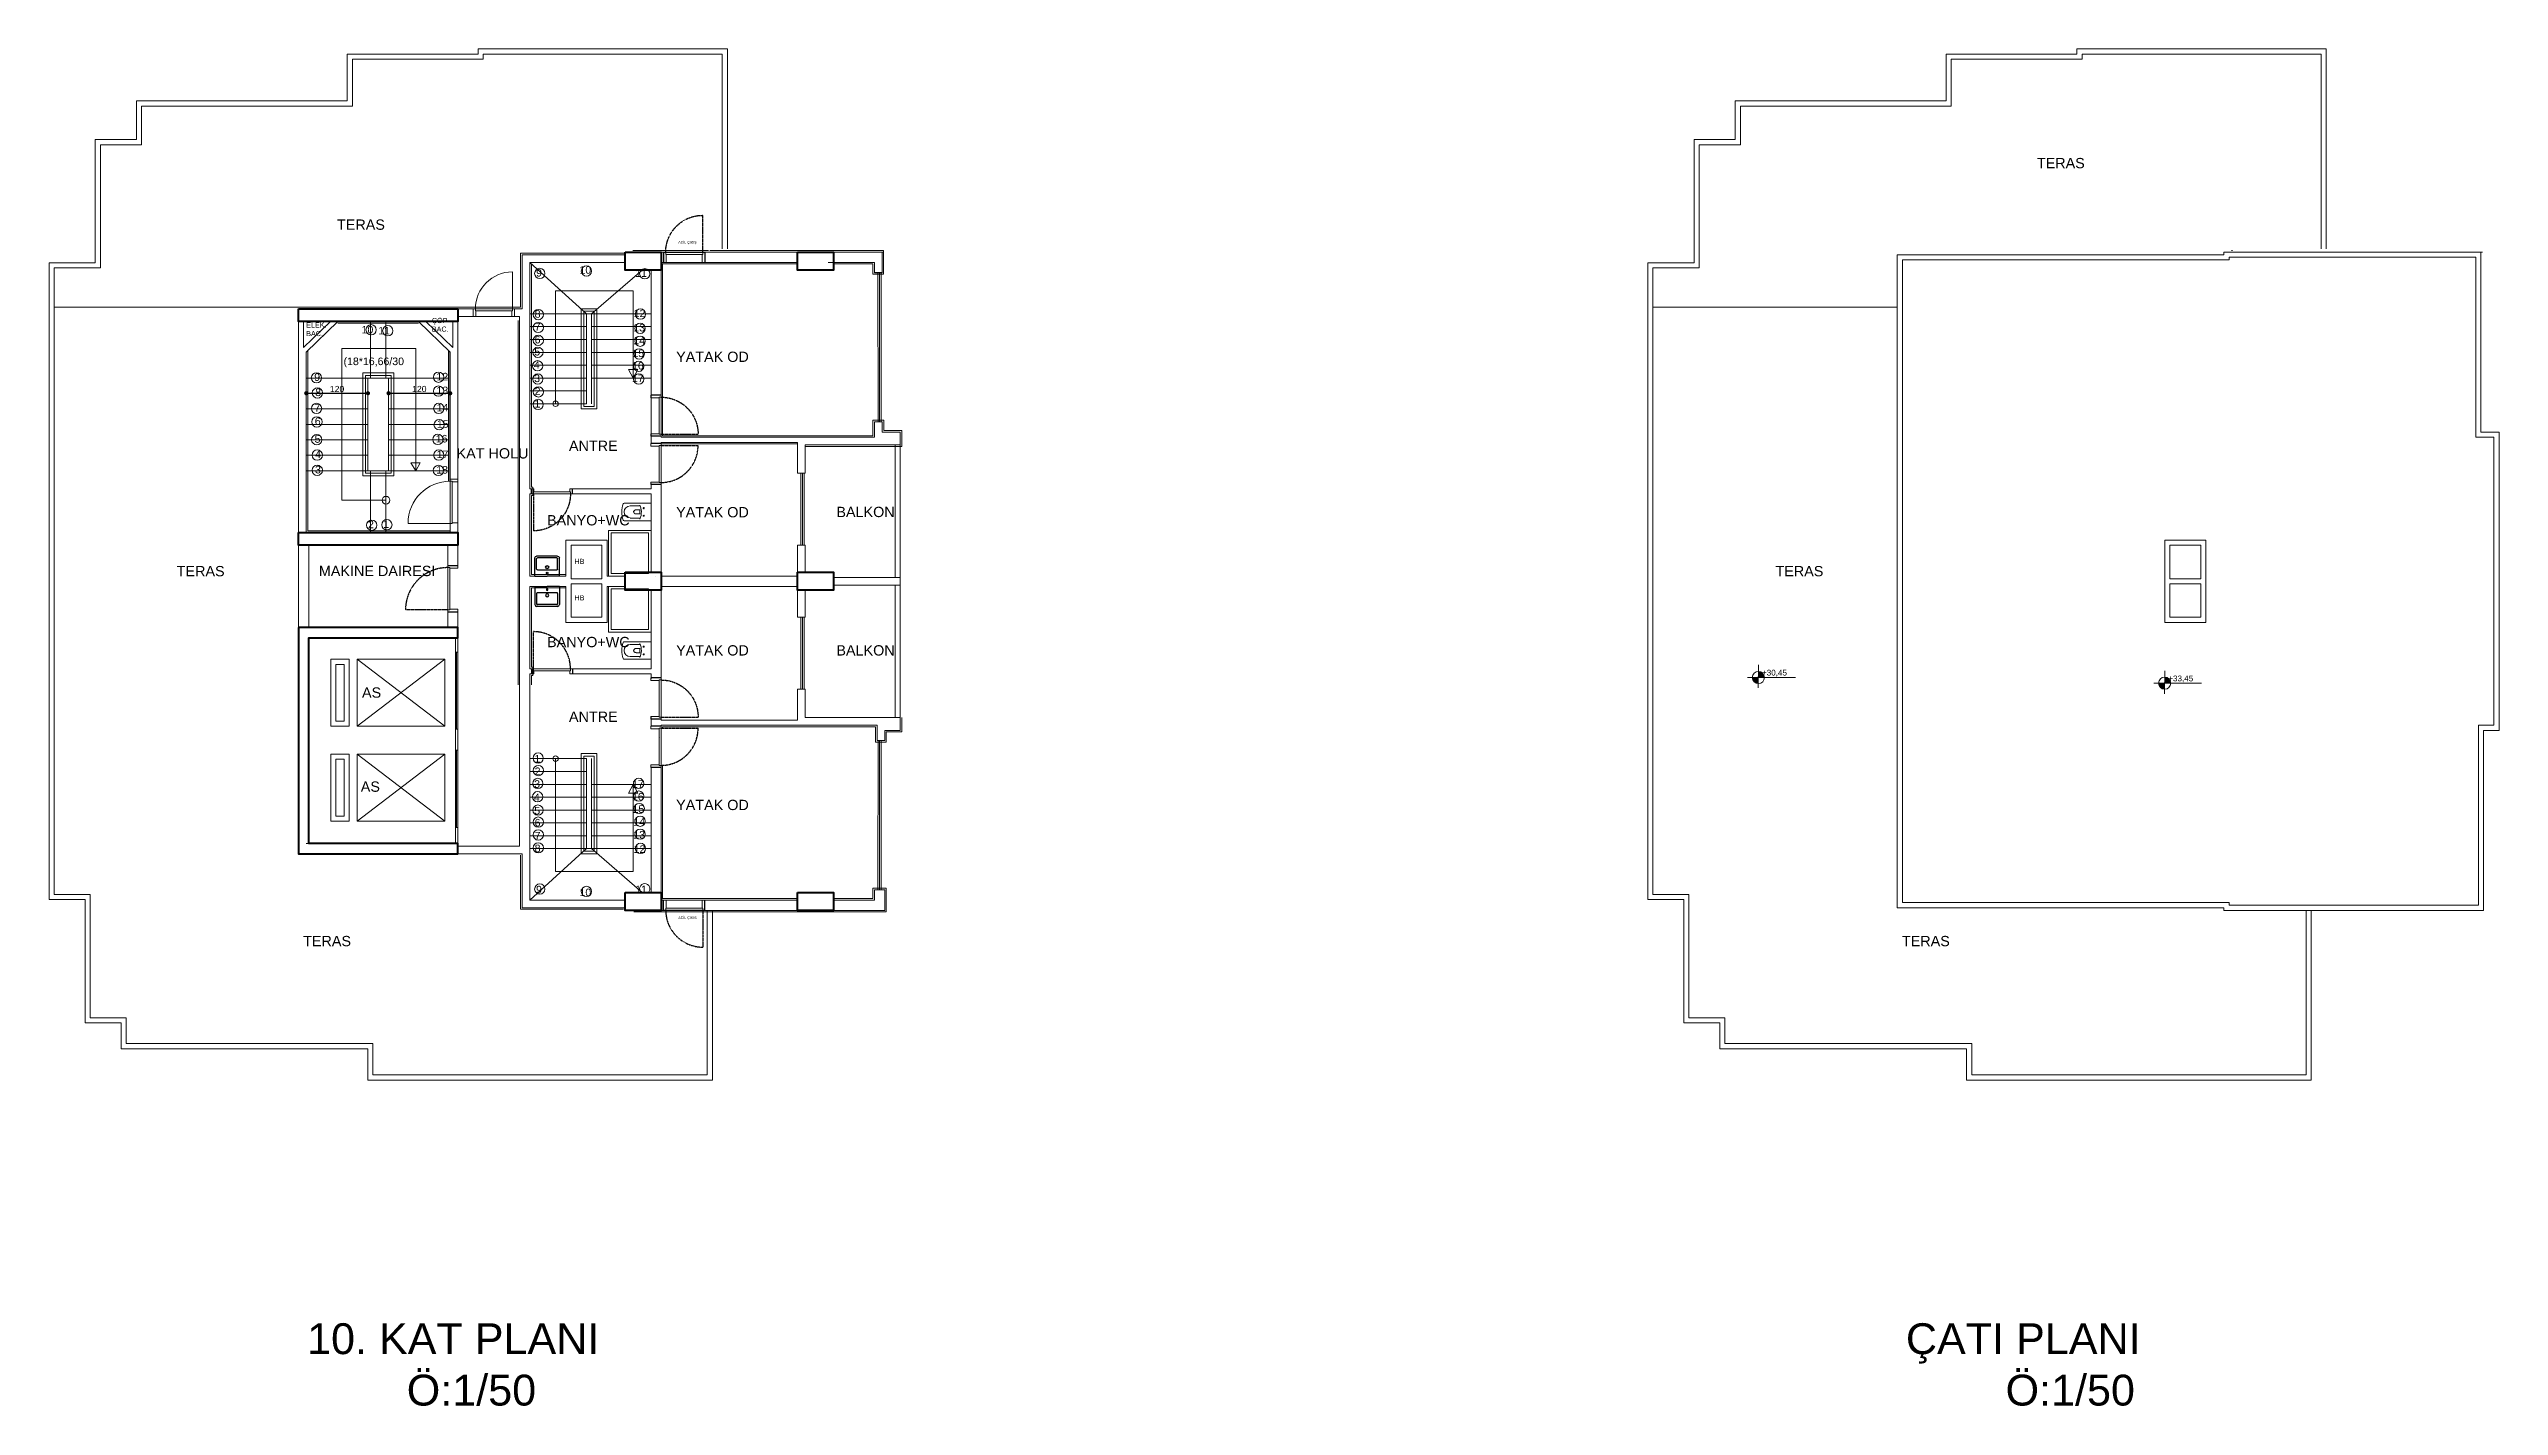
# Model space of a CAD drawing. Header units: millimetres. Extents: x 38129 to 72024, y -56282 to 16512.
# Drawn here: x 57078 to 61842, y -55836 to -53197 of the extents above; entities that cross this region are included whole.
import ezdxf

# ---------------------------------------------------------------- set-up
doc = ezdxf.new("R2010")
doc.units = ezdxf.units.MM
doc.linetypes.add('CENTER2', pattern=[1.125, 0.75, -0.125, 0.125, -0.125])
doc.linetypes.add('HIDDEN', pattern=[0.375, 0.25, -0.125])
for name, color, linetype, lineweight in [('COLUMN4', 3, 'Continuous', 50), ('DUVAR', 255, 'Continuous', 30), ('MİMARİ', 4, 'Continuous', 9)]:
    doc.layers.add(name, color=color, linetype=linetype, lineweight=lineweight)
doc.layers.add('HIDDEN', color=1, linetype='HIDDEN')
doc.layers.add('tefriş', color=42, linetype='Continuous')
doc.styles.add('icdisolcu_yazi', font='arial.ttf')
doc.styles.get("Standard").update_dxf_attribs({"font": 'arial.ttf'})
doc.styles.add('style1', font='arial.ttf')
doc.dimstyles.new('İç Ölçü', dxfattribs={"dimtxt": 12, "dimasz": 8, "dimexe": 5, "dimexo": 0, "dimgap": 2, "dimtad": 1, "dimdec": 0, "dimzin": 12, "dimdsep": 46, "dimtxsty": 'icdisolcu_yazi', "dimblk": 'DOT', "dimcen": 8, "dimdle": 5, "dimclrd": 256, "dimclre": 256, "dimclrt": 7, "dimadec": 0, "dimazin": 3, "dimtfac": 1, "dimtdec": 0, "dimtix": 1, "dimtmove": 2, "dimatfit": 3, "dimldrblk": 'DOT', "dimfxl": 0, "dimtolj": 1, "dimtzin": 0, "dimlwd": -1, "dimlwe": -1, "dimarcsym": 0})

msp = doc.modelspace()

# ---------------------------------------------------------------- texts
at = {"layer": 'MİMARİ'}
for s, width, insert, char_height, attachment_point in [('TERAS', 250.343, (60943.7, -53409), 20, 1), ('TERAS', 250.343, (57638.4, -53528.7), 20, 1), ('ACİL ÇIKIŞ', 275.107, (58301.9, -53570.5), 5, 1), ('YATAK OD', 275.107, (58297.8, -53785.7), 20, 1), ('KAT HOLU', 250.343, (57870.9, -53993.7), 20, 7), ('ANTRE', 250.343, (58089.4, -53978.8), 20, 7), ('BANYO+WC', 250.343, (58046.8, -54123.9), 20, 7), ('YATAK OD', 275.107, (58297.8, -54087.9), 20, 1), ('BALKON', 275.107, (58609.4, -54107.7), 20, 7), ('TERAS', 250.343, (57326.7, -54202.5), 20, 1), ('MAKINE DAIRESI', 250.343, (57603.1, -54202.2), 20, 1), ('TERAS', 250.343, (60435.4, -54202.5), 20, 1), ('BANYO+WC', 250.343, (58046.8, -54340.4), 20, 1), ('YATAK OD', 275.107, (58297.8, -54356.6), 20, 1), ('BALKON', 275.107, (58609.4, -54356.6), 20, 1), ('AS', 250.343, (57687, -54438.6), 20, 1), ('ANTRE', 250.343, (58089.4, -54485.6), 20, 1), ('AS', 250.343, (57684.6, -54621.6), 20, 1), ('YATAK OD', 275.107, (58297.8, -54657.2), 20, 1), ('TERAS', 250.343, (57572.5, -54921.9), 20, 1), ('ACİL ÇIKIŞ', 275.107, (58301.9, -54884), 5, 1), ('TERAS', 250.343, (60681.3, -54921.9), 20, 1), ('\\pi50.61;10. KAT PLANI \\P\\pi244.4;Ö:1/50', 732.289, (57529.6, -55675.2), 60, 1), ('\\pi50.61;ÇATI PLANI \\P\\pi244.398;Ö:1/50', 732.289, (60638.4, -55675.2), 60, 1)]:
    msp.add_mtext_dynamic_manual_height_columns(s, width=width, gutter_width=12.5, heights=[0], dxfattribs=dict(at, insert=insert, char_height=char_height, attachment_point=attachment_point))
for s, insert, char_height, width, attachment_point in [('9', (58036.8, -53625), 14.7, 26.493, 3), ('10', (58132.7, -53619.5), 14.7, 26.493, 3), ('11', (58241.1, -53625.6), 14.7, 26.493, 3), ('ELEK. \\PBAC.', (57578.5, -53728.8), 10, 125.172, 1), ('10', (57709, -53735.6), 14.7, 26.493, 3), ('ÇÖP \\PBAC.', (57822.8, -53720.2), 10, 125.172, 1), ('8', (58034.1, -53705), 14.7, 26.493, 3), ('7', (58034.1, -53730), 14.7, 26.493, 3), ('13', (58237.4, -53731.7), 14.7, 26.493, 3), ('12', (58238.1, -53703.9), 14.7, 26.493, 3), ('11', (57741.4, -53737.5), 14.7, 26.493, 3), ('5', (58033.4, -53778.4), 14.7, 26.493, 3), ('6', (58034.1, -53755), 14.7, 26.493, 3), ('15', (58235.8, -53781.6), 14.7, 26.493, 3), ('14', (58237.4, -53756.7), 14.7, 26.493, 3), ('9', (57594.1, -53828), 14.7, 26.493, 1), ('(18*16,66/30', (57768.7, -53797.2), 14.7, 26.493, 3), ('12', (57831.8, -53826.9), 14.7, 26.493, 1), ('4', (58032.7, -53804.4), 14.7, 26.493, 3), ('3', (58033.1, -53830.2), 14.7, 26.493, 3), ('16', (58234.8, -53805.6), 14.7, 26.493, 3), ('17', (58234.8, -53830.3), 14.7, 26.493, 3), ('8', (57596, -53857.4), 14.7, 26.493, 1), ('13', (57831.8, -53853.7), 14.7, 26.493, 1), ('2', (58034.1, -53855.3), 14.7, 26.493, 3), ('7', (57594.4, -53887.5), 14.7, 26.493, 1), ('6', (57595.2, -53913.7), 14.7, 26.493, 1), ('14', (57832.1, -53887.3), 14.7, 26.493, 1), ('15', (57832.6, -53919), 14.7, 26.493, 1), ('1', (58033.8, -53879.7), 14.7, 26.493, 3), ('5', (57594.7, -53948.2), 14.7, 26.493, 1), ('16', (57830.5, -53947.6), 14.7, 26.493, 1), ('4', (57595.7, -53978.1), 14.7, 26.493, 1), ('3', (57595.7, -54007.8), 14.7, 26.493, 1), ('18', (57831.3, -54008.1), 14.7, 26.493, 1), ('17', (57832.1, -53978.1), 14.7, 26.493, 1), ('2', (57710.1, -54114.5), 14.7, 26.493, 3), ('1', (57739.6, -54113.7), 14.7, 26.493, 3), ('HB', (58100.1, -54188.6), 10, 125.172, 1), ('HB', (58100.1, -54259.4), 10, 125.172, 1), ('1', (58033.8, -54584.7), 14.7, 26.493, 9), ('3', (58033.1, -54634.1), 14.7, 26.493, 9), ('2', (58034.1, -54609.1), 14.7, 26.493, 9), ('17', (58234.8, -54634), 14.7, 26.493, 9), ('4', (58032.7, -54659.9), 14.7, 26.493, 9), ('5', (58033.4, -54686), 14.7, 26.493, 9), ('16', (58234.8, -54658.7), 14.7, 26.493, 9), ('15', (58235.8, -54682.8), 14.7, 26.493, 9), ('6', (58034.1, -54709.3), 14.7, 26.493, 9), ('7', (58034.1, -54734.3), 14.7, 26.493, 9), ('14', (58237.4, -54707.6), 14.7, 26.493, 9), ('13', (58237.4, -54732.7), 14.7, 26.493, 9), ('8', (58034.1, -54759.3), 14.7, 26.493, 9), ('12', (58238.1, -54760.4), 14.7, 26.493, 9), ('9', (58036.8, -54839.4), 14.7, 26.493, 9), ('10', (58132.7, -54844.8), 14.7, 26.493, 9), ('11', (58241.1, -54838.7), 14.7, 26.493, 9)]:
    msp.add_mtext(s, dxfattribs=dict(at, insert=insert, char_height=char_height, width=width, attachment_point=attachment_point))
at = {"layer": 'MİMARİ', "char_height": 11.25, "width": 137.96, "attachment_point": 3, "style": 'style1'}
for s, insert in [('+30,45', (60457.7, -54404.3)), ('+33,45', (61247.7, -54415.6))]:
    msp.add_mtext(s, dxfattribs=dict(at, insert=insert))

# ---------------------------------------------------------------- blocks, each defined once
blk = doc.blocks.new('*U12')
for p, q in [((4, 0), (0, 0)), ((86, 0), (90, 0))]:
    blk.add_line(p, q)
blk.add_lwpolyline([(4, 0), (86, 0), (86, -4), (4, -4)], close=True)
for points in [[(0, -20), (5, -20), (5, -4)], [(90, -20), (85, -20), (85, -4)]]:
    blk.add_lwpolyline(points)
at = {"layer": 'DUVAR'}
for p, q in [((0, 0), (0, -20)), ((90, 0), (90, -20))]:
    blk.add_line(p, q, dxfattribs=at)
at = {"layer": 'HIDDEN'}
blk.add_line((4, 0), (4, 82), dxfattribs=at)
blk.add_arc((4, 0), 82, 360, 90, dxfattribs=at)
blk = doc.blocks.new('_Dot')
at = {"color": 0, "lineweight": -2}
blk.add_line((-0.5, 0), (-1, 0), dxfattribs=at)
at = {"color": 0, "lineweight": 30, "const_width": 0.5}
blk.add_lwpolyline([(-0.25, 0, 1), (0.25, 0, 1)], format="xyb", close=True, dxfattribs=at)
blk = doc.blocks.new('*D2987')
at = {"layer": 'Defpoints', "color": 0, "transparency": 16777216}
for p in [(57738.6, -53859.2), (57738.6, -53866.6), (57858.5, -53867.2)]:
    blk.add_point(p, dxfattribs=at)
at = {"layer": 'MİMARİ', "transparency": 16777216}
for p, q in [((57738.6, -53861.6), (57738.6, -53871.6)), ((57858.5, -53867.2), (57858.5, -53861.6))]:
    blk.add_line(p, q, dxfattribs=at)
at = {"layer": 'MİMARİ', "linetype": 'Continuous', "transparency": 16777216}
blk.add_line((57850.5, -53866.6), (57746.6, -53866.6), dxfattribs=at)
at = {"layer": 'MİMARİ', "transparency": 16777216, "xscale": 8, "yscale": 8, "zscale": 8, "rotation": 180}
blk.add_blockref('_Dot', (57738.6, -53866.6), dxfattribs=at)
at = {"layer": 'MİMARİ', "transparency": 16777216, "xscale": 8, "yscale": 8, "zscale": 8}
blk.add_blockref('_Dot', (57858.5, -53866.6), dxfattribs=at)
at = {"layer": 'MİMARİ', "color": 7, "transparency": 16777216, "insert": (57798.5, -53858.4), "char_height": 12, "attachment_point": 5, "style": 'icdisolcu_yazi'}
blk.add_mtext('\\A1;120', dxfattribs=at)
blk = doc.blocks.new('*D2988')
at = {"layer": 'Defpoints', "color": 0, "transparency": 16777216}
for p in [(57578.5, -53849.8), (57578.5, -53866.6), (57698.5, -53855)]:
    blk.add_point(p, dxfattribs=at)
at = {"layer": 'MİMARİ', "transparency": 16777216}
for p, q in [((57578.5, -53861.6), (57578.5, -53871.6)), ((57698.5, -53861.6), (57698.5, -53871.6))]:
    blk.add_line(p, q, dxfattribs=at)
at = {"layer": 'MİMARİ', "linetype": 'Continuous', "transparency": 16777216}
blk.add_line((57690.5, -53866.6), (57586.5, -53866.6), dxfattribs=at)
at = {"layer": 'MİMARİ', "transparency": 16777216, "xscale": 8, "yscale": 8, "zscale": 8, "rotation": 180}
blk.add_blockref('_Dot', (57578.5, -53866.6), dxfattribs=at)
at = {"layer": 'MİMARİ', "transparency": 16777216, "xscale": 8, "yscale": 8, "zscale": 8}
blk.add_blockref('_Dot', (57698.5, -53866.6), dxfattribs=at)
at = {"layer": 'MİMARİ', "color": 7, "transparency": 16777216, "insert": (57638.5, -53858.4), "char_height": 12, "attachment_point": 5, "style": 'icdisolcu_yazi'}
blk.add_mtext('\\A1;120', dxfattribs=at)
blk = doc.blocks.new('*U43')
for p, q in [((4, 0), (0, 0)), ((76, 0), (80, 0))]:
    blk.add_line(p, q)
blk.add_lwpolyline([(4, 0), (76, 0), (76, -4), (4, -4)], close=True)
for points in [[(0, -19.6), (5, -19.6), (5, -4)], [(80, -19.6), (75, -19.6), (75, -4)]]:
    blk.add_lwpolyline(points)
at = {"layer": 'DUVAR'}
for p, q in [((0, 0), (0, -19.6)), ((80, 0), (80, -19.6))]:
    blk.add_line(p, q, dxfattribs=at)
at = {"layer": 'HIDDEN'}
blk.add_line((4, 0), (4, 72), dxfattribs=at)
blk.add_arc((4, 0), 72, 0, 90, dxfattribs=at)
blk = doc.blocks.new('*U44')
for p, q in [((4, 0), (0, 0)), ((76, 0), (80, 0))]:
    blk.add_line(p, q)
blk.add_lwpolyline([(4, 0), (76, 0), (76, -4), (4, -4)], close=True)
for points in [[(0, -19.6), (5, -19.6), (5, -4)], [(80, -19.6), (75, -19.6), (75, -4)]]:
    blk.add_lwpolyline(points)
at = {"layer": 'DUVAR'}
for p, q in [((0, 0), (0, -19.6)), ((80, 0), (80, -19.6))]:
    blk.add_line(p, q, dxfattribs=at)
at = {"layer": 'HIDDEN'}
blk.add_line((4, 0), (4, 72), dxfattribs=at)
blk.add_arc((4, 0), 72, 0, 90, dxfattribs=at)
blk = doc.blocks.new('*U11')
for p, q in [((4, 0), (0, 0)), ((76, 0), (80, 0))]:
    blk.add_line(p, q)
blk.add_lwpolyline([(4, 0), (76, 0), (76, -4), (4, -4)], close=True)
for points in [[(0, -10), (5, -10), (5, -4)], [(80, -10), (75, -10), (75, -4)]]:
    blk.add_lwpolyline(points)
at = {"layer": 'DUVAR'}
for p, q in [((0, 0), (0, -10)), ((80, 0), (80, -10))]:
    blk.add_line(p, q, dxfattribs=at)
at = {"layer": 'HIDDEN'}
blk.add_line((4, 0), (4, 72), dxfattribs=at)
blk.add_arc((4, 0), 72, 0, 90, dxfattribs=at)
blk = doc.blocks.new('A$C5F901649')
at = {"layer": 'tefriş'}
for p, q in [((0, 0), (0, 29.5)), ((3, 32.5), (37, 32.5)), ((3, 11.3), (3, 28.4)), ((4.1, 29.5), (35.9, 29.5)), ((35.9, 10.1), (4.1, 10.1)), ((37, 11.3), (37, 28.4)), ((40, 0), (40, 29.5)), ((0, 0), (20, 0)), ((40, 0), (20, 0))]:
    blk.add_line(p, q, dxfattribs=at)
for centre, radius, start, end in [((3, 29.5), 3, 90, 180), ((4.1, 28.4), 1.13, 90, 179.9238), ((4.1, 11.3), 1.13, 179.9238, 270), ((20, 14.5), 2.48, 90, 270), ((20, 5.1), 1.31, 90, 270), ((20, 14.5), 2.48, 270, 90), ((20, 5.1), 1.31, 270, 90), ((35.9, 28.4), 1.13, 0.0762, 90), ((35.9, 11.3), 1.13, 270, 0.0762), ((37, 29.5), 3, 0, 90)]:
    blk.add_arc(centre, radius, start, end, dxfattribs=at)
blk = doc.blocks.new('duravit-caro-asma-62')
for p, q in [((-458, 118), (-259, 118)), ((-387, 1), (-388, -3)), ((-386, 5), (-387, 1)), ((-385, 8), (-386, 5)), ((-384, 12), (-385, 8)), ((-382, 15), (-384, 12)), ((-380, 18), (-382, 15)), ((-378, 21), (-380, 18)), ((-376, 24), (-378, 21)), ((-374, 26), (-376, 24)), ((-371, 29), (-374, 26)), ((-368, 31), (-371, 29)), ((-365, 33), (-368, 31)), ((-362, 34), (-365, 33)), ((-359, 36), (-362, 34)), ((-355, 37), (-359, 36)), ((-351, 38), (-355, 37)), ((-347, 38), (-351, 38)), ((-343, 38), (-347, 38)), ((-344, 38), (-264, 38)), ((-271, 37), (-271, -42)), ((-458, -118), (-261, -118)), ((-388, -3), (-388, -7)), ((-388, -7), (-388, -7)), ((-388, -7), (-388, -11)), ((-388, -11), (-388, -15)), ((-388, -15), (-387, -11)), ((-387, -11), (-386, -14)), ((-386, -14), (-385, -10)), ((-385, -10), (-383, -13)), ((-383, -13), (-382, -17)), ((-382, -17), (-380, -20)), ((-380, -20), (-378, -23)), ((-378, -23), (-375, -26)), ((-375, -26), (-373, -29)), ((-373, -29), (-370, -31)), ((-370, -31), (-367, -33)), ((-367, -33), (-364, -35)), ((-364, -35), (-361, -37)), ((-361, -37), (-357, -38)), ((-357, -38), (-353, -39)), ((-353, -39), (-349, -40)), ((-349, -40), (-345, -41)), ((-345, -41), (-341, -41)), ((-264, -42), (-340, -42))]:
    blk.add_line(p, q)
at = {"color": 4, "linetype": 'CENTER2', "ltscale": 30}
for p, q in [((-209, 75), (-176, 75)), ((-193, 91), (-193, 57)), ((-209, -75), (-176, -75)), ((-193, -91), (-193, -57))]:
    blk.add_line(p, q, dxfattribs=at)
blk.add_lwpolyline([(-50, 165, 0.414214), (-55, 170), (-573, 170, 0.320013), (-592, 157, 0.178212), (-592, -157, 0.320013), (-573, -170), (-55, -170, 0.414214), (-50, -165)], format="xyb", close=True)
for centre in [(-193, 75), (-193, -75)]:
    blk.add_circle(centre, 10)
for centre, radius, start, end in [((-454, 0), 118, 91.839, 268.161), ((-598, -4), 360, 359.6639, 23.2064), ((-542, -4), 304, 334.6873, 359.5949)]:
    blk.add_arc(centre, radius, start, end)

# ---------------------------------------------------------------- dimensions: what is measured, and where the dimension line sits
at = {"layer": 'MİMARİ'}
for base, p1, p2, picture, middle in [((57578.5, -53866.6), (57698.5, -53855), (57578.5, -53849.8), '*D2988', (57638.5, -53858.4)), ((57738.6, -53866.6), (57858.5, -53867.2), (57738.6, -53859.2), '*D2987', (57798.5, -53858.4))]:
    dim = msp.add_linear_dim(base=base, p1=p1, p2=p2, dimstyle='İç Ölçü', dxfattribs=at)
    dim.commit()
    dim.dimension.update_dxf_attribs({"geometry": picture, "text_midpoint": middle})

# ---------------------------------------------------------------- hatches: boundary and pattern name
at = {"layer": 'MİMARİ'}
for points in [[(60402.2, -54419.2), (60390.4, -54419.2, 0.414214), (60402.2, -54430.9)], [(60402.2, -54407.4), (60402.2, -54419.2), (60414, -54419.2, 0.414214)], [(61192.2, -54430.5), (61180.5, -54430.5, 0.414214), (61192.2, -54442.3)], [(61192.2, -54418.7), (61192.2, -54430.5), (61204, -54430.5, 0.414214)]]:
    msp.add_hatch(color=256, dxfattribs=at).paths.add_polyline_path(points)

# ---------------------------------------------------------------- linework, layer by layer
at = {"layer": 'COLUMN4', "color": 3}
for points in [[(58198.5, -53592.2), (58268.5, -53592.2), (58268.5, -53627.2), (58198.5, -53627.2)], [(58533.5, -53592.2), (58603.5, -53592.2), (58603.5, -53627.2), (58533.5, -53627.2)], [(57563.5, -53702.2), (57873.5, -53702.2), (57873.5, -53727.2), (57563.5, -53727.2)], [(57563.5, -54137.2), (57873.5, -54137.2), (57873.5, -54162.2), (57563.5, -54162.2)], [(58198.5, -54214.7), (58268.5, -54214.7), (58268.5, -54249.7), (58198.5, -54249.7)], [(58533.5, -54214.7), (58603.5, -54214.7), (58603.5, -54249.7), (58533.5, -54249.7)], [(57563.5, -54322.2), (57563.5, -54762.2), (57873.5, -54762.2), (57873.5, -54742.2), (57583.5, -54742.2), (57583.5, -54342.2), (57873.5, -54342.2), (57873.5, -54322.2)], [(58198.5, -54837.2), (58268.5, -54837.2), (58268.5, -54872.2), (58198.5, -54872.2)], [(58533.5, -54837.2), (58603.5, -54837.2), (58603.5, -54872.2), (58533.5, -54872.2)]]:
    msp.add_lwpolyline(points, close=True, dxfattribs=at)
at = {"layer": 'MİMARİ'}
for p, q in [((58213.5, -53589.1), (58215.4, -53589.1)), ((58213.5, -53589.1), (58360.7, -53589.1)), ((58213.5, -53592.1), (58363.6, -53592.1)), ((58213.5, -53592.1), (58363.6, -53592.1)), ((58213.5, -53592.1), (58363.6, -53592.1)), ((58213.5, -53592.1), (58258.4, -53592.1)), ((58363.6, -53592.1), (58701.3, -53592.1)), ((58593.5, -53592.1), (58698.3, -53592.1)), ((58698.3, -53632.2), (58698.3, -53592.1)), ((61322.3, -53589.1), (61324.2, -53589.1)), ((61322.3, -53592.1), (61472.4, -53592.1)), ((61322.3, -53592.1), (61472.4, -53592.1)), ((61322.3, -53592.1), (61472.4, -53592.1)), ((61322.3, -53592.1), (61367.2, -53592.1)), ((61472.4, -53592.1), (61810.1, -53592.1)), ((61702.2, -53592.1), (61807.1, -53592.1)), ((61807.1, -53632.2), (61807.1, -53592.1)), ((57979.4, -53702.6), (57979.4, -53630.6)), ((57995.4, -53699.2), (57995.4, -53594.1)), ((57995.4, -53594.1), (58198.5, -53594.1)), ((57995.4, -53699.2), (57995.4, -53594.1)), ((57995.4, -53594.1), (58198.5, -53594.1)), ((57998.4, -53597.1), (57998.4, -53702.2)), ((57998.4, -53597.1), (58198.5, -53597.1)), ((57998.4, -53597.1), (57998.4, -53702.2)), ((57998.4, -53597.1), (58198.5, -53597.1)), ((57998.4, -53597.1), (57998.4, -53702.2)), ((57998.4, -53597.1), (58198.5, -53597.1)), ((58013.4, -54052.2), (58013.4, -53612.1)), ((58013.4, -53612.1), (58013.4, -54037)), ((58013.4, -53612.1), (58198.5, -53612.1)), ((58123.4, -53712.1), (58013.4, -53612.1)), ((58016.4, -53615.1), (58016.4, -54049.2)), ((58133.5, -53712.1), (58231.6, -53627.2)), ((58249, -53964.2), (58249, -53627.2)), ((58268.5, -53612.1), (58533.5, -53612.1)), ((58268.5, -53952.2), (58268.5, -53612.1)), ((58593.5, -53612.1), (58683.4, -53612.1)), ((58603.5, -53612.1), (58683.4, -53612.1)), ((58683.4, -53632.2), (58683.4, -53612.1)), ((58683.4, -53632.1), (58698.3, -53632.1)), ((58683.4, -53632.2), (58698.3, -53632.2)), ((58690.4, -53922.2), (58690.3, -53632.1)), ((58693.4, -53922.2), (58693.3, -53632.1)), ((58696.4, -53922.2), (58696.3, -53632.1)), ((61107.2, -53597.1), (60672.3, -53597.1)), ((60672.3, -53597.1), (60672.3, -53702.2)), ((61107.2, -53607.1), (60682.3, -53607.1)), ((60682.3, -53607.1), (60682.3, -53702.2)), ((61107.2, -53597.1), (61307.3, -53597.1)), ((61107.2, -53597.1), (61307.3, -53597.1)), ((61107.2, -53597.1), (61307.3, -53597.1)), ((58063.4, -53887.1), (58063.4, -53667.6)), ((58063.4, -53667.6), (58214.1, -53667.6)), ((58214.1, -53667.6), (58214.1, -53837.1)), ((57995.4, -53699.2), (57088.4, -53699.2)), ((57573.5, -53777.5), (57573.5, -53727.2)), ((57625.7, -53727.2), (57573.5, -53777.5)), ((57640, -53727.2), (57578.5, -53786.8)), ((57640.1, -53730.2), (57796.9, -53730.2)), ((57703.5, -53727.2), (57703.5, -53837.2)), ((57733.6, -53727.2), (57733.6, -53837.2)), ((57798.5, -53727.2), (57798.5, -53727.2)), ((57811.4, -53727.2), (57863.5, -53777.7)), ((57863.5, -53777.7), (57863.5, -53727.2)), ((57873.6, -53702.2), (57998.4, -53702.2)), ((57873.6, -53717.2), (57993.4, -53717.2)), ((57907.4, -53702.6), (57903.4, -53702.6)), ((57903.4, -53702.6), (57903.4, -53717.2)), ((57979.4, -53702.6), (57983.4, -53702.6)), ((57983.4, -53702.6), (57983.4, -53717.2)), ((57990.4, -54055.7), (57990.4, -53725.2)), ((57990.4, -53966.3), (57990.4, -53725.2)), ((57993.4, -53847.9), (57993.4, -53717.2)), ((57993.4, -54052.7), (57993.4, -53722.2)), ((58013.4, -53712.1), (58249, -53712.1)), ((58123.4, -53712.1), (58123.4, -53887.1)), ((58133.5, -53887.1), (58133.5, -53712.1)), ((60672.3, -53699.2), (60197.2, -53699.2)), ((57581.5, -54134.1), (57581.5, -53783.9)), ((57791.6, -53779.3), (57647.8, -53779.3)), ((57647.8, -53779.3), (57647.8, -54074.6)), ((57791.6, -54017.2), (57791.6, -53779.3)), ((57855.5, -53783.8), (57855.5, -54037.8)), ((58013.4, -53737.1), (58123.4, -53737.1)), ((58013.4, -53762.1), (58123.4, -53762.1)), ((58133.5, -53737.1), (58249, -53737.1)), ((58133.5, -53762.1), (58249, -53762.1)), ((57578.5, -54043.2), (57578.5, -53786.8)), ((58013.4, -53787.1), (58123.4, -53787.1)), ((58013.4, -53812.1), (58123.4, -53812.1)), ((58133.5, -53787.1), (58249, -53787.1)), ((58133.5, -53812.1), (58249, -53812.1)), ((58214.1, -53837.1), (58204.9, -53820.2)), ((58204.9, -53820.2), (58214.1, -53820.2)), ((58214.1, -53837.1), (58223.2, -53820.2)), ((58223.2, -53820.2), (58214.1, -53820.2)), ((57578.5, -53837.2), (57698.5, -53837.2)), ((57578.5, -53867.2), (57698.5, -53867.2)), ((57738.6, -53837.2), (57698.5, -53837.2)), ((57698.5, -53837.2), (57698.5, -54017.2)), ((57738.6, -53867.2), (57855.6, -53867.2)), ((58013.4, -53837.1), (58123.4, -53837.1)), ((58013.4, -53862.1), (58123.4, -53862.1)), ((58016.4, -53855.2), (58016.4, -53899.3)), ((58133.5, -53837.1), (58249, -53837.1)), ((57578.5, -53897.2), (57698.5, -53897.2)), ((57738.6, -53897.2), (57855.6, -53897.2)), ((58013.4, -53887.1), (58123.4, -53887.1)), ((58683.4, -53922.2), (58698.4, -53922.2)), ((58683.4, -53952.2), (58683.4, -53922.2)), ((58698.4, -53942.2), (58698.4, -53922.2)), ((61807.1, -53942.2), (61807.1, -53922.2)), ((57578.5, -53927.2), (57698.5, -53927.2)), ((57578.5, -53957.2), (57698.5, -53957.2)), ((57578.5, -53957.2), (57698.5, -53957.2)), ((57738.6, -53927.2), (57855.6, -53927.2)), ((57738.6, -53957.2), (57855.6, -53957.2)), ((57738.6, -53957.2), (57855.6, -53957.2)), ((58268.5, -53952.2), (58683.4, -53952.2)), ((58423.4, -53962.2), (58268.5, -53962.2)), ((58268.5, -53964.2), (58268.5, -53962.2)), ((58268.5, -53962.2), (58533.5, -53962.2)), ((58394.3, -53962.2), (58423.4, -53962.2)), ((58533.5, -54022.1), (58533.5, -53962.2)), ((58733.5, -53967.1), (58548.5, -53967.1)), ((58548.5, -54022.1), (58548.5, -53967.1)), ((58548.5, -53967.1), (58548.5, -53967.1)), ((58733.5, -53942.2), (58698.4, -53942.2)), ((58723.5, -54224.7), (58723.5, -53967.3)), ((58733.5, -53942.2), (58733.5, -53967.1)), ((58733.5, -53942.2), (58733.5, -53967.1)), ((58733.5, -54224.7), (58733.5, -53967.3)), ((61842.3, -53942.2), (61807.1, -53942.2)), ((61832.3, -54224.7), (61832.3, -53967.3)), ((61842.3, -53942.2), (61842.3, -53967.1)), ((61842.3, -53942.2), (61842.3, -53967.1)), ((61842.3, -54224.7), (61842.3, -53967.3)), ((57578.5, -53987.2), (57698.5, -53987.2)), ((57578.5, -54017.2), (57698.5, -54017.2)), ((57698.5, -54017.2), (57738.6, -54017.2)), ((57703.5, -54017.2), (57703.5, -54137.2)), ((57738.6, -53987.2), (57855.6, -53987.2)), ((57791.6, -54017.2), (57781.7, -54001.9)), ((57781.7, -54001.9), (57791.6, -54001.9)), ((58548.5, -54022.1), (58533.5, -54022.1)), ((58540.5, -54162.1), (58540.5, -54022.1)), ((58543.5, -54162.1), (58543.5, -54022.1)), ((58546.5, -54162.1), (58546.5, -54022.1)), ((57858.5, -54037.7), (57858.5, -54033.7)), ((57858.5, -54033.7), (57873.5, -54033.7)), ((57990.4, -54030.4), (57990.4, -54433.9)), ((57990.4, -54152.2), (57990.4, -54037)), ((57993.4, -54430.9), (57993.4, -54028.4)), ((57993.4, -54037), (57993.4, -54028.4)), ((58013.4, -54052.2), (58013.4, -54029.4)), ((58013.4, -54052.2), (58013.4, -54029.4)), ((58018.8, -54052.2), (58013.4, -54052.2)), ((58013.4, -54222.2), (58013.4, -54062.2)), ((58018.8, -54062.2), (58013.4, -54062.2)), ((58016.4, -54029.4), (58016.4, -54049.2)), ((58016.4, -54049.2), (58016.4, -54030.4)), ((58019.3, -54049.2), (58016.4, -54049.2)), ((58016.4, -54065.2), (58019.3, -54065.2)), ((58019.3, -54065.2), (58019.3, -54049.2)), ((58249, -54052.2), (58096.3, -54052.2)), ((58096.3, -54052.2), (58096.3, -54062.2)), ((58249, -54062.2), (58096.3, -54062.2)), ((58249, -54052.2), (58249, -54042.2)), ((58249, -54214.7), (58249, -54062.2)), ((58268.5, -54222.2), (58268.5, -54043.2)), ((57647.8, -54074.6), (57733.6, -54074.6)), ((57858.5, -54134.1), (57581.5, -54134.1)), ((57858.5, -54119.7), (57776.5, -54119.7)), ((57858.5, -54119.7), (57858.5, -54123.7)), ((58163.4, -54152.2), (58083.4, -54152.2)), ((58083.4, -54152.2), (58083.4, -54222.2)), ((58093.4, -54227.2), (58093.4, -54162.2)), ((58153.4, -54162.2), (58093.4, -54162.2)), ((58153.4, -54152.2), (58153.4, -54152.2)), ((58153.4, -54152.2), (58153.4, -54152.2)), ((58153.4, -54227.2), (58153.4, -54162.2)), ((58163.4, -54152.2), (58163.4, -54152.2)), ((58163.4, -54152.2), (58163.4, -54152.2)), ((58163.4, -54152.2), (58163.4, -54152.2)), ((58163.4, -54152.2), (58163.4, -54222.2)), ((58166.3, -54222.2), (58166.3, -54133.2)), ((58166.3, -54133.2), (58249, -54133.2)), ((58533.5, -54222.2), (58533.5, -54162.1)), ((58533.5, -54162.1), (58548.5, -54162.1)), ((58548.5, -54214.7), (58548.5, -54162.1)), ((61272.2, -54152.2), (61192.2, -54152.2)), ((61192.2, -54152.2), (61192.2, -54222.2)), ((61192.2, -54152.2), (61272.2, -54152.2)), ((61192.2, -54312.2), (61192.2, -54152.2)), ((61202.2, -54227.2), (61202.2, -54162.2)), ((61262.2, -54162.2), (61202.2, -54162.2)), ((61202.2, -54162.2), (61262.2, -54162.2)), ((61262.2, -54152.2), (61262.2, -54152.2)), ((61262.2, -54152.2), (61262.2, -54152.2)), ((61262.2, -54152.2), (61262.2, -54152.2)), ((61262.2, -54227.2), (61262.2, -54162.2)), ((61272.2, -54152.2), (61272.2, -54152.2)), ((61272.2, -54152.2), (61272.2, -54152.2)), ((61272.2, -54152.2), (61272.2, -54152.2)), ((61272.2, -54152.2), (61272.2, -54222.2)), ((61272.2, -54152.2), (61272.2, -54312.2)), ((61272.2, -54162.2), (61272.2, -54162.2)), ((58013.4, -54222.2), (58083.4, -54222.2)), ((58013.4, -54242.2), (58013.4, -54402.2)), ((58013.4, -54242.2), (58083.4, -54242.2)), ((58081.2, -54242.2), (58083.4, -54242.2)), ((58081.2, -54242.2), (58083.4, -54242.2)), ((58083.4, -54312.2), (58083.4, -54242.2)), ((58093.4, -54227.2), (58153.4, -54227.2)), ((58093.4, -54227.2), (58153.4, -54227.2)), ((58093.4, -54227.2), (58153.4, -54227.2)), ((58093.4, -54237.2), (58153.4, -54237.2)), ((58093.4, -54237.2), (58153.4, -54237.2)), ((58093.4, -54302.2), (58093.4, -54237.2)), ((58153.4, -54302.2), (58153.4, -54237.2)), ((58163.4, -54222.2), (58198.5, -54222.2)), ((58163.4, -54242.2), (58188.5, -54242.2)), ((58163.4, -54242.2), (58198.5, -54242.2)), ((58163.4, -54312.2), (58163.4, -54242.2)), ((58166.3, -54222.2), (58188.5, -54222.2)), ((58166.3, -54222.2), (58188.5, -54222.2)), ((58166.3, -54222.2), (58188.5, -54222.2)), ((58166.3, -54242.2), (58166.3, -54331.2)), ((58249, -54249.7), (58249, -54402.2)), ((58258.5, -54222.2), (58258.4, -54222.2)), ((58533.5, -54222.2), (58268.5, -54222.2)), ((58268.5, -54242.2), (58268.5, -54421.2)), ((58268.5, -54242.2), (58533.5, -54242.2)), ((58533.5, -54302.1), (58533.5, -54242.2)), ((58548.5, -54302.1), (58548.5, -54249.7)), ((58603.5, -54224.6), (58713.6, -54224.6)), ((58733.5, -54224.6), (58603.5, -54224.6)), ((58603.5, -54239.7), (58733.5, -54239.7)), ((58723.5, -54497.1), (58723.5, -54239.7)), ((58733.5, -54239.7), (58733.5, -54224.6)), ((58733.5, -54239.7), (58733.5, -54224.7)), ((58733.5, -54224.7), (58733.5, -54239.7)), ((58733.5, -54224.7), (58733.5, -54239.7)), ((58733.5, -54497.1), (58733.5, -54239.7)), ((61192.2, -54312.2), (61192.2, -54242.2)), ((61202.2, -54227.2), (61262.2, -54227.2)), ((61202.2, -54227.2), (61262.2, -54227.2)), ((61202.2, -54227.2), (61262.2, -54227.2)), ((61202.2, -54227.2), (61262.2, -54227.2)), ((61202.2, -54237.2), (61262.2, -54237.2)), ((61202.2, -54237.2), (61262.2, -54237.2)), ((61202.2, -54302.2), (61202.2, -54237.2)), ((61202.2, -54237.2), (61262.2, -54237.2)), ((61262.2, -54302.2), (61262.2, -54237.2)), ((61262.2, -54240.2), (61262.2, -54302.2)), ((61272.2, -54312.2), (61272.2, -54242.2)), ((61842.3, -54239.7), (61842.3, -54224.6)), ((61842.3, -54239.7), (61842.3, -54224.7)), ((61842.3, -54224.7), (61842.3, -54239.7)), ((61842.3, -54224.7), (61842.3, -54239.7)), ((61842.3, -54497.1), (61842.3, -54239.7)), ((58153.4, -54302.2), (58093.4, -54302.2)), ((58548.5, -54302.1), (58533.5, -54302.1)), ((58540.5, -54442.1), (58540.5, -54302.1)), ((58543.5, -54442.1), (58543.5, -54302.1)), ((58546.5, -54442.1), (58546.5, -54302.1)), ((61262.2, -54302.2), (61202.2, -54302.2)), ((61262.2, -54302.2), (61202.2, -54302.2)), ((61272.2, -54302.2), (61272.2, -54302.2)), ((57563.5, -54762.2), (57563.5, -54322.2)), ((57873.6, -54322.2), (57563.5, -54322.2)), ((57868.6, -54370), (57868.6, -54342.1)), ((57873.6, -54322.2), (57873.6, -54337.2)), ((57873.6, -54342.1), (57873.6, -54370)), ((58163.4, -54312.2), (58083.4, -54312.2)), ((58153.4, -54312.2), (58153.4, -54312.2)), ((58153.4, -54312.2), (58153.4, -54312.2)), ((58163.4, -54312.2), (58163.4, -54312.2)), ((58163.4, -54312.2), (58163.4, -54312.2)), ((58163.4, -54312.2), (58163.4, -54312.2)), ((58166.3, -54331.2), (58249, -54331.2)), ((60672.3, -54762.2), (60672.3, -54322.2)), ((61272.2, -54312.2), (61192.2, -54312.2)), ((61272.2, -54312.2), (61192.2, -54312.2)), ((61262.2, -54312.2), (61262.2, -54312.2)), ((57677.8, -54383.8), (57847.8, -54514.2)), ((57677.8, -54514.2), (57847.8, -54383.8)), ((57868.6, -54370), (57873.6, -54370)), ((58013.4, -54395.2), (58013.4, -54402.2)), ((58018.8, -54402.2), (58013.4, -54402.2)), ((58019.3, -54399.2), (58016.4, -54399.2)), ((58019.3, -54415.2), (58019.3, -54399.2)), ((58249, -54402.2), (58096.3, -54402.2)), ((58096.3, -54412.2), (58096.3, -54402.2)), ((60402, -54439.6), (60402.2, -54394.9)), ((57993.4, -54418.3), (57993.4, -54616.4)), ((58018.8, -54412.2), (58013.4, -54412.2)), ((58013.4, -54412.2), (58013.4, -54430.9)), ((58013.4, -54852.2), (58013.4, -54419.3)), ((58016.4, -54433.9), (58016.4, -54415.2)), ((58016.4, -54415.2), (58019.3, -54415.2)), ((58249, -54412.2), (58096.3, -54412.2)), ((58249, -54412.2), (58249, -54422.2)), ((58533.5, -54502.2), (58533.5, -54442.1)), ((58533.5, -54442.1), (58548.5, -54442.1)), ((58548.5, -54497.2), (58548.5, -54442.1)), ((60381.1, -54419.2), (60474.1, -54419.2)), ((61171.2, -54430.5), (61264.1, -54430.5)), ((61192.1, -54451), (61192.2, -54406.2)), ((58249, -54495.2), (58249, -54514.2)), ((58268.5, -54496.2), (58268.5, -54502.2)), ((58548.5, -54497.2), (58733.5, -54497.2)), ((58733.5, -54522.2), (58733.5, -54497.2)), ((58733.5, -54522.2), (58733.5, -54497.3)), ((61842.3, -54522.2), (61842.3, -54497.2)), ((61842.3, -54522.2), (61842.3, -54497.3)), ((57868.6, -54561), (57868.6, -54520)), ((57868.6, -54520), (57873.6, -54520)), ((57873.6, -54520), (57873.6, -54561)), ((58268.5, -54502.2), (58533.5, -54502.2)), ((58268.5, -54512.2), (58688.4, -54512.2)), ((58268.5, -54512.2), (58268.5, -54518.2)), ((58688.4, -54512.2), (58688.4, -54542.2)), ((58688.4, -54542.2), (58703.4, -54542.2)), ((58690.4, -54542.2), (58690.3, -54832.2)), ((58693.4, -54542.2), (58693.3, -54832.2)), ((58696.4, -54542.2), (58696.3, -54832.2)), ((58733.5, -54522.2), (58703.4, -54522.2)), ((58703.4, -54522.2), (58703.4, -54542.2)), ((61842.3, -54522.2), (61812.1, -54522.2)), ((61812.1, -54522.2), (61812.1, -54542.2)), ((57677.8, -54568.5), (57847.8, -54698.9)), ((57677.8, -54698.9), (57847.8, -54568.5)), ((57868.6, -54561), (57873.6, -54561)), ((58013.4, -54577.2), (58123.4, -54577.2)), ((58063.4, -54577.2), (58063.4, -54796.8)), ((58123.4, -54752.2), (58123.4, -54577.2)), ((58133.5, -54577.2), (58133.5, -54752.2)), ((58268.5, -54590.2), (58268.5, -54852.2)), ((57993.4, -54616.4), (57993.4, -54747.2)), ((58013.4, -54602.2), (58123.4, -54602.2)), ((58013.4, -54627.2), (58123.4, -54627.2)), ((58133.5, -54627.2), (58249, -54627.2)), ((58214.1, -54627.2), (58204.9, -54644.2)), ((58214.1, -54796.8), (58214.1, -54627.2)), ((58214.1, -54627.2), (58223.2, -54644.2)), ((58249, -54594.2), (58249, -54837.2)), ((58013.4, -54652.2), (58123.4, -54652.2)), ((58013.4, -54677.2), (58123.4, -54677.2)), ((58133.5, -54652.2), (58249, -54652.2)), ((58133.5, -54677.2), (58249, -54677.2)), ((58204.9, -54644.2), (58214.1, -54644.2)), ((58223.2, -54644.2), (58214.1, -54644.2)), ((57868.6, -54742.1), (57868.6, -54711)), ((57868.6, -54711), (57873.6, -54711)), ((57873.6, -54711), (57873.6, -54747.1)), ((58013.4, -54702.2), (58123.4, -54702.2)), ((58013.4, -54727.2), (58123.4, -54727.2)), ((58133.5, -54702.2), (58249, -54702.2)), ((58133.5, -54727.2), (58249, -54727.2)), ((57873.6, -54762.2), (57563.5, -54762.2)), ((57578.5, -54742.2), (57873.6, -54742.2)), ((57873.6, -54742.2), (57873.6, -54762.2)), ((57873.6, -54747.2), (57993.4, -54747.2)), ((57873.6, -54762.2), (57998.4, -54762.2)), ((57979.6, -54762.1), (57998.4, -54762.1)), ((57998.4, -54867.2), (57998.4, -54762.2)), ((58013.4, -54752.2), (58249, -54752.2)), ((58123.4, -54752.2), (58013.4, -54852.2)), ((58133.5, -54752.2), (58231.6, -54837.2)), ((60672.3, -54867.2), (60672.3, -54762.2)), ((60682.3, -54857.2), (60682.3, -54762.2)), ((58063.4, -54796.8), (58214.1, -54796.8)), ((58683.4, -54832.2), (58703.3, -54832.2)), ((58683.4, -54832.2), (58683.4, -54852.2)), ((58703.3, -54832.2), (58703.3, -54872.2)), ((61812.1, -54832.2), (61812.1, -54872.2)), ((57998.4, -54867.2), (58198.5, -54867.2)), ((58013.4, -54852.2), (58198.5, -54852.2)), ((58213.5, -54872.2), (58258.4, -54872.2)), ((58258.4, -54872.2), (58583.5, -54872.2)), ((58268.5, -54852.2), (58533.5, -54852.2)), ((58583.5, -54872.2), (58703.3, -54872.2)), ((58603.5, -54852.2), (58683.4, -54852.2)), ((61107.2, -54867.2), (60672.3, -54867.2)), ((61107.2, -54857.2), (60682.3, -54857.2)), ((61107.2, -54867.2), (61307.3, -54867.2)), ((61367.2, -54872.2), (61692.2, -54872.2)), ((61692.2, -54872.2), (61812.1, -54872.2))]:
    msp.add_line(p, q, dxfattribs=at)
at = {"layer": 'MİMARİ', "lineweight": 15}
for p, q in [((57868.5, -54520), (57868.5, -54370)), ((57871, -54520), (57871, -54370)), ((57873.5, -54520), (57873.5, -54370)), ((57868.5, -54561), (57868.5, -54711)), ((57871, -54561), (57871, -54711)), ((57873.5, -54561), (57873.5, -54711))]:
    msp.add_line(p, q, dxfattribs=at)
at = {"layer": 'MİMARİ'}
for points in [[(58368.4, -54872.2), (58368.4, -55202.2), (57912.9, -55202.2), (57912.9, -55202.2), (57698.2, -55202.2), (57698.2, -55141.3), (57218.4, -55141.3), (57218.4, -55091.2), (57148.4, -55091.2), (57148.4, -54851.3), (57078.4, -54851.3), (57078.4, -53613), (57168.4, -53613), (57168.4, -53373.2), (57248.4, -53373.2), (57248.4, -53298), (57658.2, -53298), (57658.2, -53207.2), (57912.9, -53207.2), (57912.9, -53197.1), (58397.6, -53197.1), (58397.6, -53585.5)], [(58358.4, -55192.2), (57922.9, -55192.2), (57922.9, -55192.2), (57708.2, -55192.2), (57708.2, -55131.3), (57228.4, -55131.3), (57228.4, -55081.2), (57158.4, -55081.2), (57158.4, -54841.3), (57088.4, -54841.3), (57088.4, -53623), (57178.4, -53623), (57178.4, -53383.2), (57258.4, -53383.2), (57258.4, -53308), (57668.2, -53308), (57668.2, -53217.2), (57922.9, -53217.2), (57922.9, -53207.1), (58387.6, -53207.1), (58387.6, -53585.5)], [(61477.2, -54872.2), (61477.2, -55202.2), (61021.7, -55202.2), (61021.7, -55202.2), (60806.9, -55202.2), (60806.9, -55141.3), (60327.2, -55141.3), (60327.2, -55091.2), (60257.2, -55091.2), (60257.2, -54851.3), (60187.2, -54851.3), (60187.2, -53613), (60277.2, -53613), (60277.2, -53373.2), (60357.2, -53373.2), (60357.2, -53298), (60767, -53298), (60767, -53207.2), (61021.7, -53207.2), (61021.7, -53197.1), (61506.4, -53197.1), (61506.4, -53585.5)], [(61467.2, -55192.2), (61031.7, -55192.2), (61031.7, -55192.2), (60816.9, -55192.2), (60816.9, -55131.3), (60337.2, -55131.3), (60337.2, -55081.2), (60267.2, -55081.2), (60267.2, -54841.3), (60197.2, -54841.3), (60197.2, -53623), (60287.2, -53623), (60287.2, -53383.2), (60367.2, -53383.2), (60367.2, -53308), (60777, -53308), (60777, -53217.2), (61031.7, -53217.2), (61031.7, -53207.1), (61496.4, -53207.1), (61496.4, -53585.5)], [(58216.5, -53592.1), (58216.5, -53592.2)], [(58603.5, -53615.1), (58680.4, -53615.1), (58680.4, -53635.2), (58701.3, -53635.1), (58701.3, -53589.1), (58363.6, -53589.1)], [(61107.2, -53597.1), (61307.3, -53597.1), (61307.3, -53592.2), (61807.1, -53592.1), (61807.1, -53942.2), (61842.3, -53942.2), (61842.3, -54522.2), (61812.1, -54522.2), (61812.1, -54542.2), (61812.1, -54872.2), (61307.3, -54872.2), (61307.3, -54867.2), (61107.2, -54867.2)], [(61325.3, -53592.1), (61325.3, -53592.2)], [(58548.5, -53970.2), (58736.5, -53970.2), (58736.5, -53939.2), (58701.4, -53939.2), (58701.4, -53919.2), (58680.4, -53919.2), (58680.4, -53949.2), (58271.5, -53949.2), (58271.5, -53615.1), (58533.5, -53615.1)], [(61107.2, -53607.1), (61317.3, -53607.1), (61317.3, -53602.2), (61797.1, -53602.1), (61797.1, -53952.2), (61832.3, -53952.2), (61832.3, -54512.2), (61802.1, -54512.2), (61802.1, -54542.2), (61802.1, -54862.2), (61317.3, -54862.2), (61317.3, -54857.2), (61107.2, -54857.2)], [(57563.5, -54142.2), (57563.5, -53722.2)], [(57797, -53730.2), (57640, -53730.2)], [(57858.5, -54137.2), (57858.5, -53786.7), (57797.1, -53727.2)], [(57873.6, -54142.2), (57873.6, -53725.2)], [(57903.4, -53717.2), (57908.4, -53717.2), (57908.4, -53706.6)], [(57983.4, -53717.2), (57978.4, -53717.2), (57978.4, -53706.6)], [(60672.3, -54762.2), (60672.3, -53702.2)], [(60672.3, -54142.2), (60672.3, -53722.2)], [(60682.3, -54762.2), (60682.3, -53702.2)], [(57855.6, -54037.8), (57855.6, -53783.9)], [(57855.5, -53837.2), (57738.6, -53837.2), (57738.6, -54017.2), (57855.5, -54017.2)], [(58268.5, -53965.2), (58533.5, -53965.1)], [(58548.5, -53970.1), (58713.6, -53970.1)], [(58733.6, -53970.1), (58735.4, -53970.1), (58735.4, -53970.1), (58548.5, -53970.1)], [(57733.6, -54017.2), (57733.6, -54137.2)], [(57791.6, -54017.2), (57800.2, -54001.9), (57791.6, -54001.9)], [(57578.5, -54137.1), (57578.5, -54043.2)], [(57873.5, -54033.7), (57873.5, -54038.7), (57862.5, -54038.7)], [(58016.4, -54065.2), (58016.4, -54219.2), (58083.4, -54219.2)], [(57563.5, -54338.2), (57563.5, -54162.2)], [(57583.5, -54322.2), (57583.5, -54161.2)], [(57853.6, -54201.7), (57853.6, -54162.2)], [(57873.5, -54123.7), (57873.5, -54118.7), (57862.5, -54118.7)], [(57873.6, -54201.7), (57873.6, -54162.2)], [(58083.4, -54245.2), (58016.4, -54245.2), (58016.4, -54399.2)], [(58153.4, -54240.2), (58153.4, -54240.2)], [(61262.2, -54240.2), (61262.2, -54240.2)], [(57853.6, -54322.2), (57853.6, -54287.7)], [(57873.6, -54322.2), (57873.6, -54286.7)], [(58271.5, -54518.2), (58271.5, -54515.2), (58685.4, -54515.2), (58685.4, -54545.2), (58706.4, -54545.2), (58706.4, -54525.2), (58736.5, -54525.2), (58736.5, -54497.3)], [(58266.4, -54535.2), (58266.4, -54535.2)], [(58533.5, -54849.2), (58271.5, -54849.2), (58271.5, -54590.1)], [(57995.4, -54765.2), (57995.4, -54870.2), (58195.5, -54870.2)], [(58216.5, -54875.2), (58215.4, -54875.2), (58215.4, -54875.2), (58241.4, -54875.2), (58241.4, -54875.2), (58706.3, -54875.2), (58706.3, -54829.2), (58680.4, -54829.2), (58680.4, -54849.2), (58603.5, -54849.2)], [(58198.5, -54867.2), (58198.5, -54872.2)], [(58358.4, -54872.2), (58358.4, -55192.2), (58208.4, -55192.2)], [(58213.5, -54872.2), (58213.5, -54872.2)], [(58216.5, -54872.2), (58216.5, -54872.2)], [(61467.2, -54872.2), (61467.2, -55192.2), (61322.3, -55192.2)]]:
    msp.add_lwpolyline(points, dxfattribs=at)
at = {"layer": 'MİMARİ', "color": 3}
for points in [[(58198.5, -53592.2), (58268.5, -53592.2), (58268.5, -53627.2), (58198.5, -53627.2)], [(58533.5, -53592.2), (58603.5, -53592.2), (58603.5, -53627.2), (58533.5, -53627.2)], [(57563.5, -53702.2), (57873.5, -53702.2), (57873.5, -53727.2), (57563.5, -53727.2)], [(57563.5, -54137.2), (57873.5, -54137.2), (57873.5, -54162.2), (57563.5, -54162.2)], [(58198.5, -54214.7), (58268.5, -54214.7), (58268.5, -54249.7), (58198.5, -54249.7)], [(58533.5, -54214.7), (58603.5, -54214.7), (58603.5, -54249.7), (58533.5, -54249.7)], [(57563.5, -54322.2), (57563.5, -54762.2), (57873.5, -54762.2), (57873.5, -54742.2), (57583.5, -54742.2), (57583.5, -54342.2), (57873.5, -54342.2), (57873.5, -54322.2)], [(58198.5, -54837.2), (58268.5, -54837.2), (58268.5, -54872.2), (58198.5, -54872.2)], [(58533.5, -54837.2), (58603.5, -54837.2), (58603.5, -54872.2), (58533.5, -54872.2)]]:
    msp.add_lwpolyline(points, close=True, dxfattribs=at)
at = {"layer": 'MİMARİ'}
for points in [[(57979.4, -53702.6), (57907.4, -53702.6), (57907.4, -53706.6), (57979.4, -53706.6)], [(58113.4, -53897.1), (58143.5, -53897.1), (58143.5, -53702.2), (58113.4, -53702.2)], [(58118.4, -53892.1), (58138.5, -53892.1), (58138.5, -53707.2), (58118.4, -53707.2)], [(57688.5, -54027.2), (57748.6, -54027.2), (57748.6, -53827.2), (57688.5, -53827.2)], [(57693.5, -54022.2), (57743.6, -54022.2), (57743.6, -53832.2), (57693.5, -53832.2)], [(57858.5, -54119.7), (57858.5, -54037.7), (57862.5, -54037.7), (57862.5, -54119.7)], [(58244, -54217.2), (58171.3, -54217.2), (58171.3, -54138.2), (58244, -54138.2)], [(58244, -54247.2), (58171.3, -54247.2), (58171.3, -54326.2), (58244, -54326.2)], [(57662.2, -54383.8), (57626.3, -54383.8), (57626.3, -54514.2), (57662.2, -54514.2)], [(57652.2, -54393.8), (57636.3, -54393.8), (57636.3, -54504.2), (57652.2, -54504.2)], [(57677.8, -54383.8), (57847.8, -54383.8), (57847.8, -54514.2), (57677.8, -54514.2)], [(57662.2, -54568.5), (57626.3, -54568.5), (57626.3, -54698.9), (57662.2, -54698.9)], [(57652.2, -54578.5), (57636.3, -54578.5), (57636.3, -54688.9), (57652.2, -54688.9)], [(57677.8, -54568.5), (57847.8, -54568.5), (57847.8, -54698.9), (57677.8, -54698.9)], [(58113.4, -54567.2), (58143.5, -54567.2), (58143.5, -54762.2), (58113.4, -54762.2)], [(58118.4, -54572.2), (58138.5, -54572.2), (58138.5, -54757.2), (58118.4, -54757.2)]]:
    msp.add_lwpolyline(points, close=True, dxfattribs=at)
for centre, radius in [((58032.6, -53633.6), 10), ((58123.4, -53628.9), 10), ((58236.8, -53634.3), 10), ((57704.7, -53743.2), 10), ((57737.1, -53745), 10), ((58029.8, -53713.7), 10), ((58029.8, -53738.7), 10), ((58227.7, -53740.4), 10), ((58228.4, -53712.6), 10), ((58029.2, -53787), 10), ((58029.8, -53763.7), 10), ((58226, -53790.2), 10), ((58227.7, -53765.4), 10), ((57598.4, -53836.6), 10), ((57836, -53835.5), 10), ((58028.5, -53813.1), 10), ((58028.9, -53838.9), 10), ((58225, -53814.3), 10), ((58225, -53839), 10), ((57600.2, -53866.1), 10), ((57836, -53862.4), 10), ((58029.5, -53888.3), 10), ((58029.9, -53864), 10), ((57598.6, -53896.2), 10), ((57599.4, -53922.4), 10), ((57836.3, -53896), 10), ((57836.9, -53927.7), 10), ((58063.4, -53887.1), 5.33), ((57598.9, -53956.9), 10), ((57834.7, -53956.3), 10), ((57600, -53986.8), 10), ((57600, -54016.5), 10), ((57835.5, -54016.7), 10), ((57836.3, -53986.8), 10), ((57733.6, -54074.6), 7.53), ((57705.9, -54123.2), 10), ((57735.4, -54122.3), 10), ((60402.2, -54419.2), 11.8), ((61192.2, -54430.5), 11.8), ((58029.5, -54576), 10), ((58029.9, -54600.4), 10), ((58063.4, -54577.2), 5.33), ((58028.5, -54651.2), 10), ((58028.9, -54625.4), 10), ((58225, -54625.3), 10), ((58225, -54650), 10), ((58029.2, -54677.3), 10), ((58226, -54674.1), 10), ((58227.7, -54698.9), 10), ((58029.8, -54700.6), 10), ((58029.8, -54725.6), 10), ((58227.7, -54724), 10), ((58029.8, -54750.6), 10), ((58228.4, -54751.7), 10), ((58032.6, -54830.7), 10), ((58123.4, -54835.4), 10)]:
    msp.add_circle(centre, radius, dxfattribs=at)
for centre, radius, start, end in [((57979.4, -53702.6), 72, 90, 180), ((57858.5, -54119.7), 82, 90, 180), ((58236.8, -54830.1), 10, 314.7041, 225.2959)]:
    msp.add_arc(centre, radius, start, end, dxfattribs=at)

# ---------------------------------------------------------------- block references
at = {"layer": 'MİMARİ', "xscale": -1}
for name, p, rotation in [('*U43', (58353.5, -53592.6), 359.9999999999999), ('*U43', (58268.5, -53950.2), 269.9999999999999), ('*U11', (58016.3, -54062.2), 180), ('*U43', (58268.5, -54500.2), 269.9999999999999)]:
    msp.add_blockref(name, p, dxfattribs=dict(at, rotation=rotation))
at = {"layer": 'MİMARİ'}
for name, p, rotation in [('*U44', (58268.5, -53964.2), 270.0000000000001), ('*U12', (57853.6, -54291.7), 90), ('*U43', (58268.5, -54514.2), 270.0000000000001), ('*U43', (58353.5, -54871.7), 180)]:
    msp.add_blockref(name, p, dxfattribs=dict(at, rotation=rotation))
at = {"layer": 'MİMARİ', "rotation": 180}
for name, p, xscale, yscale, zscale in [('duravit-caro-asma-62', (58254, -54097.4), -0.09999999997671694, 0.09999999997671694, 0.09999999997671694), ('A$C5F901649', (58071, -54242.2), 1.199999999953434, 1.199999999953434, 1.199999999953434)]:
    msp.add_blockref(name, p, dxfattribs=dict(at, xscale=xscale, yscale=yscale, zscale=zscale))
at = {"layer": 'MİMARİ'}
for name, p, xscale, yscale, zscale in [('A$C5F901649', (58071, -54222.2), -1.199999999953434, 1.199999999953434, 1.199999999953434), ('duravit-caro-asma-62', (58254, -54366.9), 0.09999999997671694, 0.09999999997671694, 0.09999999997671694)]:
    msp.add_blockref(name, p, dxfattribs=dict(at, xscale=xscale, yscale=yscale, zscale=zscale))
msp.add_blockref('*U11', (58016.3, -54402.2), dxfattribs=at)

msp.set_redraw_order([(e.dxf.handle, doc.entitydb.next_handle()) for e in msp.query("TEXT MTEXT ATTDEF DIMENSION ARC_DIMENSION")])  # texts and dimensions are drawn at this point

doc.saveas('drawing.dxf')
